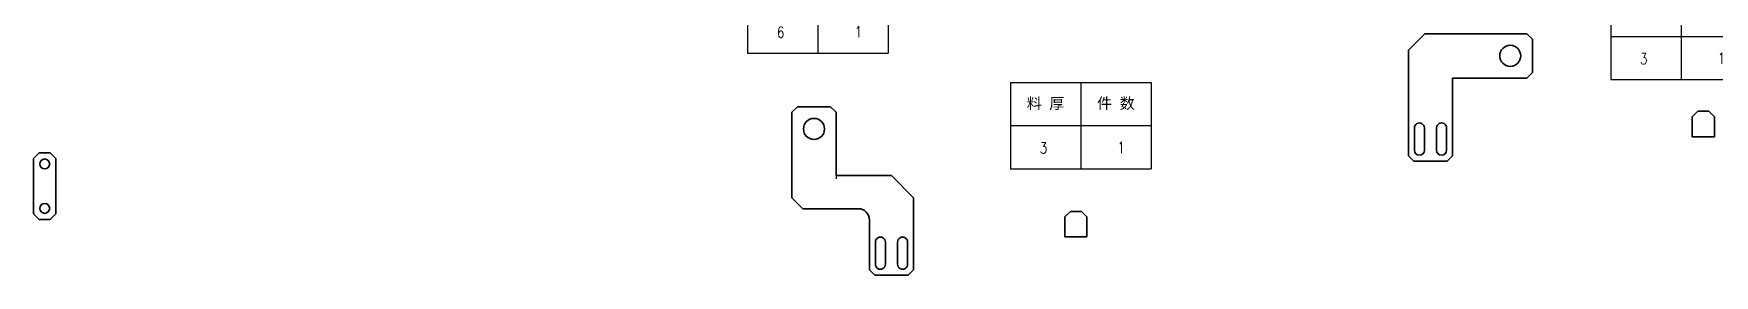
# Model space of a CAD drawing. Header units: millimetres. Extents: x -162325 to -83245, y 277409 to 326486.
# Drawn here: x -157589 to -156071, y 301959 to 302177 of the extents above; entities that cross this region are included whole.
import ezdxf
from ezdxf.enums import TextEntityAlignment as Align

# ---------------------------------------------------------------- set-up
doc = ezdxf.new("R2010")
doc.units = ezdxf.units.MM
doc.layers.add('标注线', color=3, linetype='Continuous', lineweight=25)
doc.styles.add('DIM', font='romans.shx', dxfattribs={"width": 0.8, "bigfont": 'bigfont.shx'})
doc.styles.get("Standard").update_dxf_attribs({"font": 'txt', "bigfont": 'gbcbig.shx'})

# ---------------------------------------------------------------- blocks, each defined once
blk = doc.blocks.new('*T608')
at = {"color": 0, "linetype": 'ByBlock', "lineweight": -2, "transparency": 16777216}
for p, q in [((0, 0), (127, 0)), ((0, 0), (0, -78)), ((63.5, 0), (63.5, -78)), ((127, 0), (127, -78)), ((0, -39), (127, -39)), ((0, -78), (127, -78))]:
    blk.add_line(p, q, dxfattribs=at)
at = {"color": 0, "transparency": 16777216, "char_height": 10, "width": 60.5, "attachment_point": 5}
for s, insert in [('{\\fSimSun|b0|i0|c134|p2;料 厚}', (31.75, -19.5)), ('{\\fSimSun|b0|i0|c134|p2;件 数}', (95.25, -19.5))]:
    blk.add_mtext(s, dxfattribs=dict(at, insert=insert))
blk = doc.blocks.new('圆心打标')
at = {"layer": '标注线'}
for p, q in [((-2.5, 0), (2.5, 0)), ((0, 2.5), (0, -2.5))]:
    blk.add_line(p, q, dxfattribs=at)
blk = doc.blocks.new('拆图参数')
blk.add_blockref('*T608', (-63.5, 78))
at = {"layer": '标注线'}
blk.add_blockref('圆心打标', (67219.7, -21339.8), dxfattribs=at)
at = {"style": 'DIM', "width": 0.8}
blk.add_attdef('6', text='', height=10, dxfattribs=at).set_placement((-37.1, 18.9), align=Align.MIDDLE_LEFT)
blk.add_attdef('1', text='', height=10, dxfattribs=at).set_placement((36.6, 19.3), align=Align.MIDDLE_CENTER)

msp = doc.modelspace()

# ---------------------------------------------------------------- linework, layer by layer
at = {"color": 7, "lineweight": 35}
for p, q in [((-156347.688, 302162.109), (-156332.688, 302177.109)), ((-156332.688, 302177.109), (-156240.688, 302177.109)), ((-156235.688, 302172.109), (-156240.688, 302177.109)), ((-156235.688, 302142.109), (-156235.688, 302172.109)), ((-156347.688, 302067.109), (-156347.688, 302162.109)), ((-156307.688, 302137.109), (-156307.688, 302067.109)), ((-156240.688, 302137.109), (-156307.688, 302137.109)), ((-156235.688, 302142.109), (-156240.688, 302137.109)), ((-156904.358, 302106.25), (-156899.358, 302111.25)), ((-156904.358, 302029.25), (-156904.358, 302106.25)), ((-156899.358, 302111.25), (-156869.358, 302111.25)), ((-156869.358, 302111.25), (-156864.358, 302106.25)), ((-156864.358, 302049.25), (-156864.358, 302106.25)), ((-156091.374, 302102.174), (-156086.374, 302107.174)), ((-156086.374, 302107.174), (-156076.374, 302107.174)), ((-156076.374, 302107.174), (-156071.374, 302102.174)), ((-156342.188, 302092.109), (-156342.188, 302072.109)), ((-156333.188, 302072.109), (-156333.188, 302092.109)), ((-156322.188, 302092.109), (-156322.188, 302072.109)), ((-156313.188, 302072.109), (-156313.188, 302092.109)), ((-156091.374, 302102.174), (-156091.374, 302084.174)), ((-156071.374, 302084.174), (-156071.374, 302102.174)), ((-156071.374, 302084.174), (-156091.374, 302084.174)), ((-157583.953, 302069.638), (-157588.953, 302064.638)), ((-157588.953, 302064.638), (-157588.953, 302044.638)), ((-157583.953, 302069.638), (-157573.953, 302069.638)), ((-157573.953, 302069.638), (-157568.953, 302064.638)), ((-157568.953, 302014.638), (-157568.953, 302064.638)), ((-156347.688, 302067.109), (-156342.688, 302062.109)), ((-156342.688, 302062.109), (-156312.688, 302062.109)), ((-156307.688, 302067.109), (-156312.688, 302062.109)), ((-157588.953, 302044.638), (-157588.953, 302034.638)), ((-156864.358, 302049.25), (-156814.358, 302049.25)), ((-156814.358, 302049.25), (-156794.358, 302029.25)), ((-157588.953, 302034.638), (-157588.953, 302014.638)), ((-156904.358, 302029.25), (-156894.358, 302019.25)), ((-156794.358, 301964.25), (-156794.358, 302029.25)), ((-157583.953, 302009.638), (-157588.953, 302014.638)), ((-157573.953, 302009.638), (-157568.953, 302014.638)), ((-156894.358, 302019.25), (-156844.358, 302019.25)), ((-156652.867, 302016.845), (-156657.867, 302011.845)), ((-156642.867, 302016.845), (-156652.867, 302016.845)), ((-156637.867, 302011.845), (-156642.867, 302016.845)), ((-157573.953, 302009.638), (-157583.953, 302009.638)), ((-156834.358, 302009.25), (-156834.358, 301964.25)), ((-156657.867, 301996.845), (-156657.867, 302011.845)), ((-156637.867, 302011.845), (-156637.867, 301996.845)), ((-156828.858, 301989.25), (-156828.858, 301969.25)), ((-156819.858, 301969.25), (-156819.858, 301989.25)), ((-156808.858, 301989.25), (-156808.858, 301969.25)), ((-156799.858, 301969.25), (-156799.858, 301989.25)), ((-156657.867, 301993.845), (-156657.867, 301996.845)), ((-156657.867, 301993.845), (-156637.867, 301993.845)), ((-156637.867, 301996.845), (-156637.867, 301993.845)), ((-156829.358, 301959.25), (-156834.358, 301964.25)), ((-156799.358, 301959.25), (-156829.358, 301959.25)), ((-156794.358, 301964.25), (-156799.358, 301959.25))]:
    msp.add_line(p, q, dxfattribs=at)
msp.add_line((-156864.358, 302049.25), (-156864.358, 302046.25))
for centre, radius in [((-156255.688, 302157.109), 9.5), ((-156884.358, 302091.25), 9.5), ((-157578.953, 302059.638), 4.5), ((-157578.953, 302019.638), 4.5)]:
    msp.add_circle(centre, radius, dxfattribs=at)
for centre, radius, start, end in [((-156337.688, 302092.109), 4.5, 0, 180.000005), ((-156317.688, 302092.109), 4.5, 0, 180.000005), ((-156337.688, 302072.109), 4.5, 180.000005, 0), ((-156317.688, 302072.109), 4.5, 180.000005, 0), ((-156844.358, 302009.25), 10, 0, 90.000003), ((-156824.358, 301989.25), 4.5, 0, 180.000005), ((-156804.358, 301989.25), 4.5, 0, 180.000005), ((-156824.358, 301969.25), 4.5, 179.999995, 0), ((-156804.358, 301969.25), 4.5, 179.999995, 0)]:
    msp.add_arc(centre, radius, start, end, dxfattribs=at)

# ---------------------------------------------------------------- block references
for p, values in [((-158688.86, 303058.693), {'1': '2', '6': '10'}), ((-159613.35, 302955.306), {'1': '4', '6': '3'}), ((-159077.062, 302886.012), {'1': '2', '6': '12'}), ((-160711.815, 302621.196), {'1': '8', '6': '6'}), ((-158138.686, 302253.126), {'1': '1', '6': '3'}), ((-156297.837, 302222.067), {'1': '1', '6': '6'}), ((-157575.917, 302203.763), {'1': '2', '6': '8'}), ((-156880.766, 302159.509), {'1': '1', '6': '6'}), ((-156101.516, 302135.645), {'1': '1', '6': '3'}), ((-156643.487, 302055.215), {'1': '1', '6': '3'})]:
    msp.add_blockref('拆图参数', p).add_auto_attribs(values)

doc.saveas('drawing.dxf')
